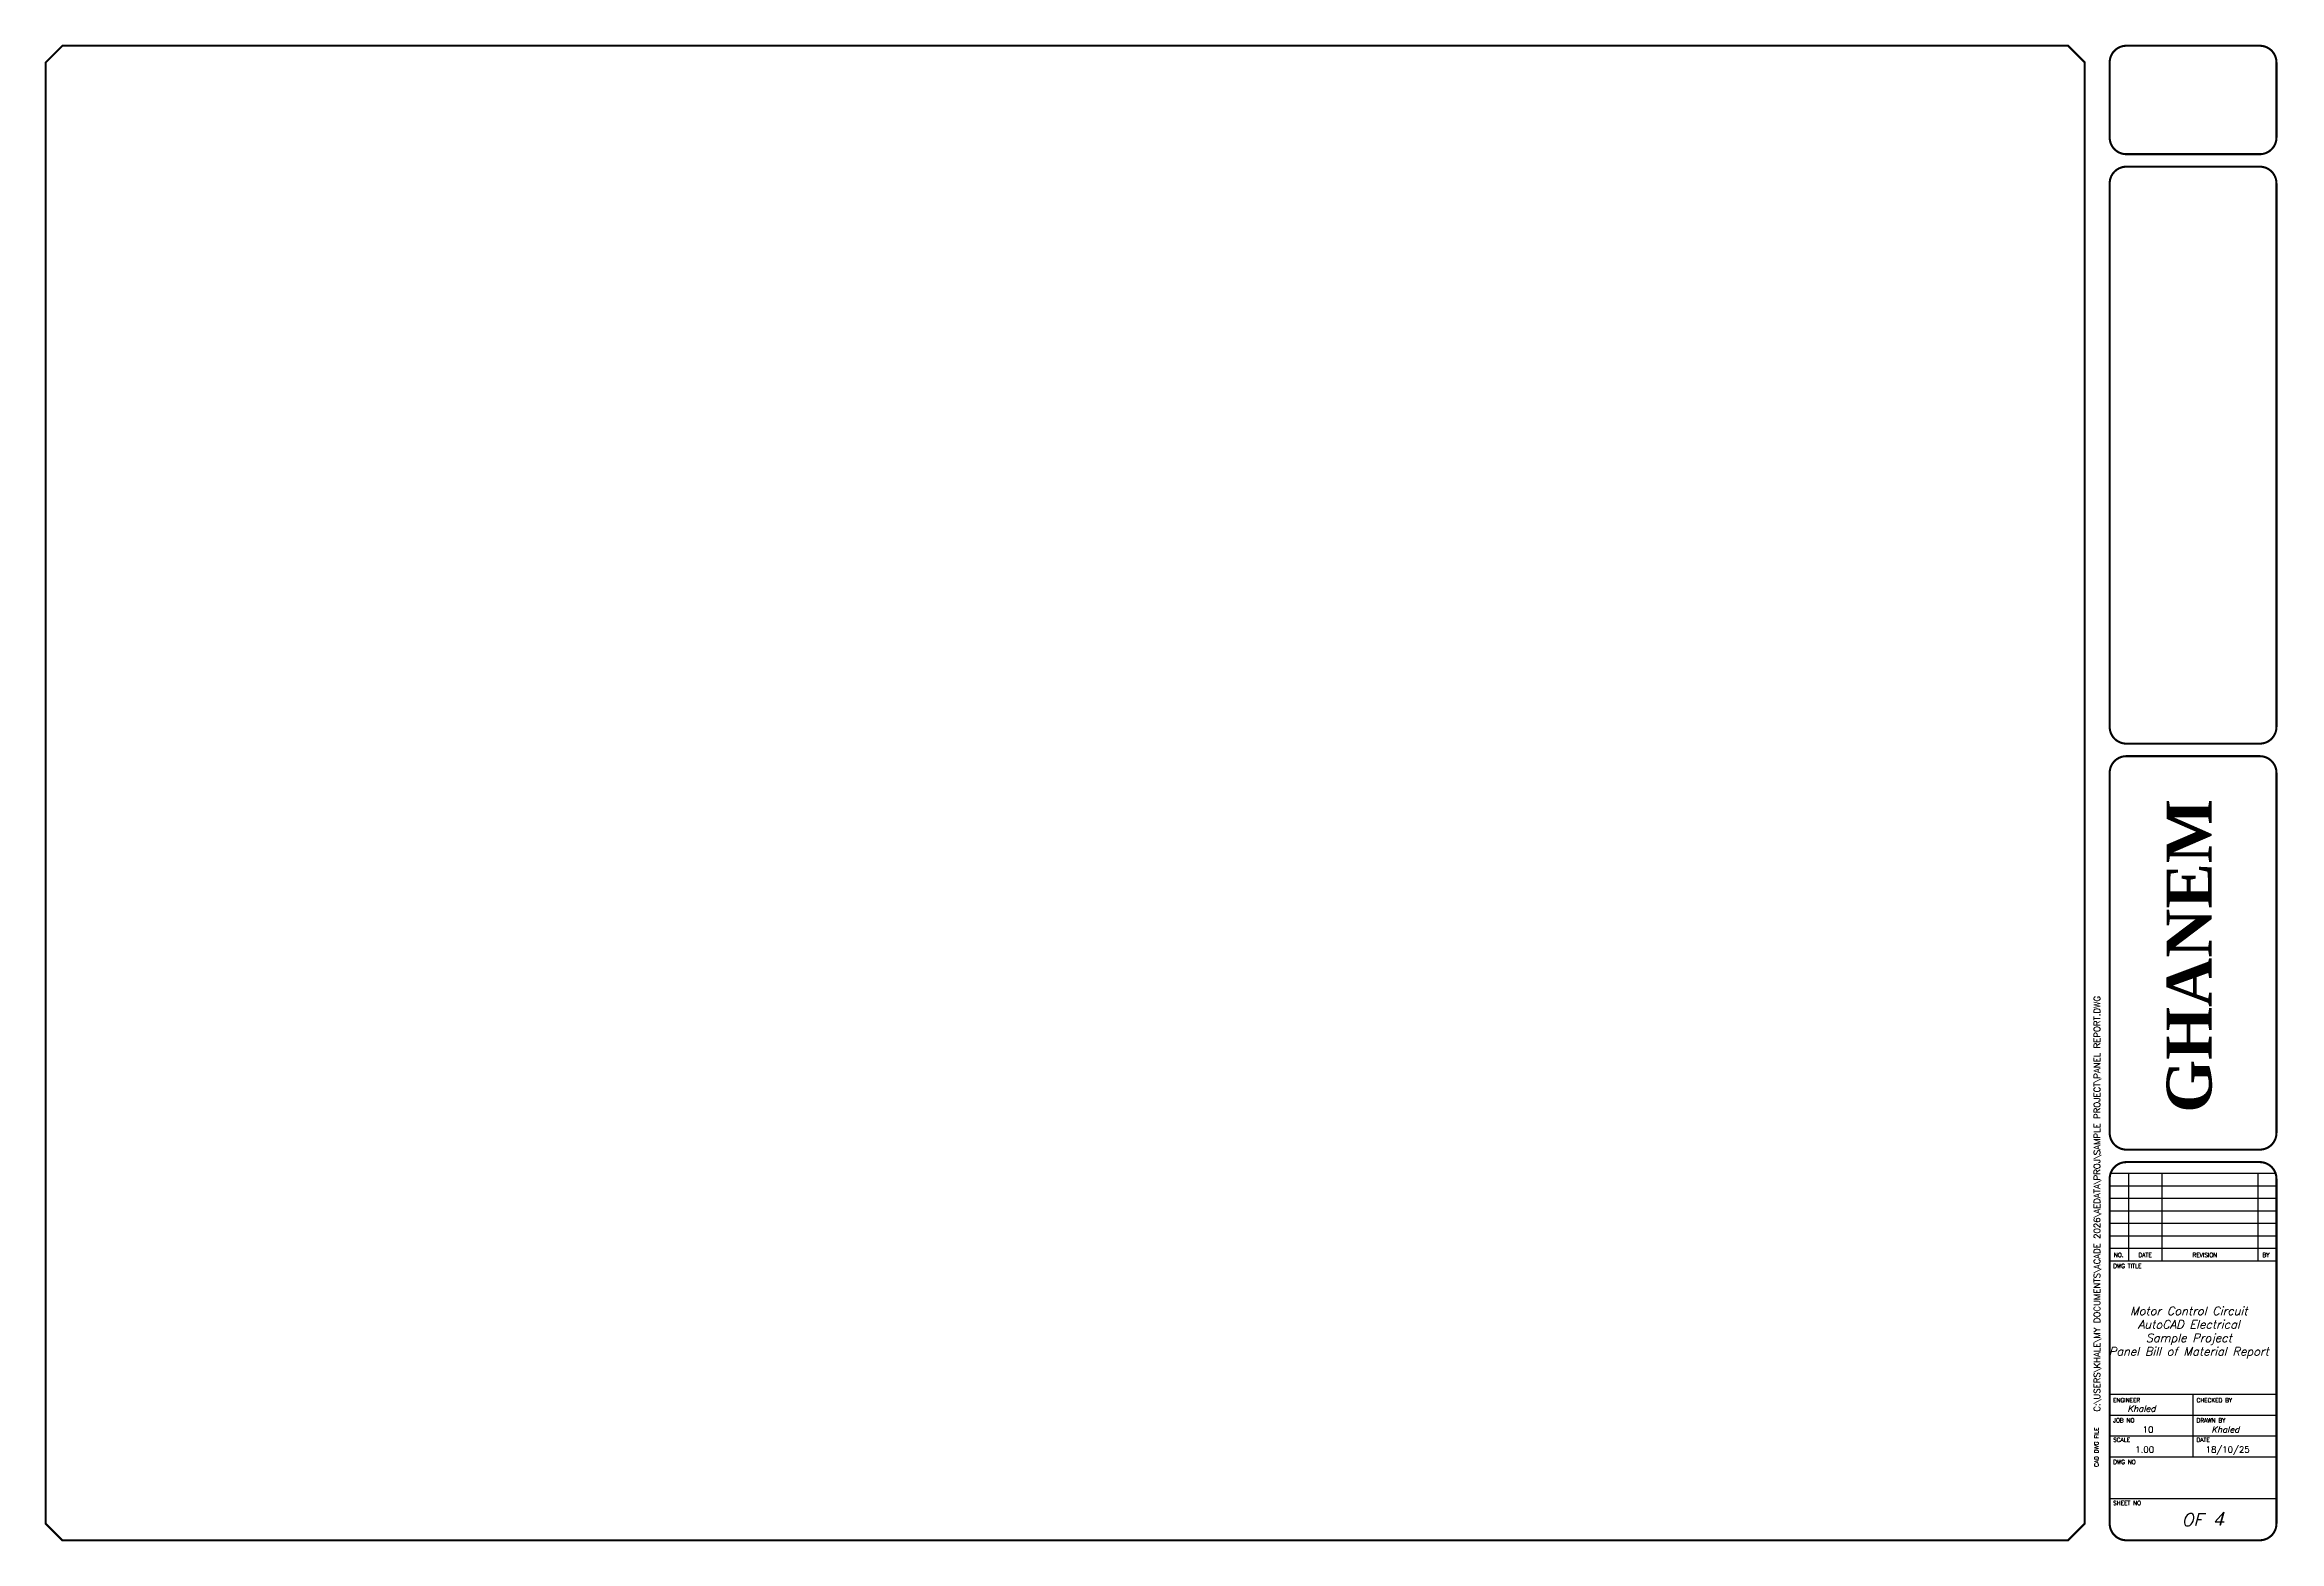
# Model space of a CAD drawing. Header units: inches. Extents: x 0 to 33.5, y 0 to 22.4.
import ezdxf
from ezdxf.enums import TextEntityAlignment as Align

# ---------------------------------------------------------------- set-up
doc = ezdxf.new("R2010")
doc.units = ezdxf.units.IN
doc.header["$MEASUREMENT"] = 0
doc.layers.add('TITLE', color=7, linetype='Continuous')
doc.styles.add('ITALIC', font='ITALIC')
doc.styles.add('SIMPLEX', font='SIMPLEX')
doc.styles.get("Standard").update_dxf_attribs({"font": 'arial.ttf'})

# ---------------------------------------------------------------- blocks, each defined once
blk = doc.blocks.new('LOGO')
at = {"insert": (-12.1, 64.5), "char_height": 30, "width": 198.537, "attachment_point": 1}
blk.add_mtext('{\\fTimes New Roman|b1|i0|c0|p18;GHANEM}', dxfattribs=at)
blk = doc.blocks.new('Drawing01')
at = {"layer": 'TITLE'}
for p, q in [((30.594, 22.177), (30.594, 20.781)), ((30.969, 5.531), (33.469, 5.531)), ((31.25, 5.531), (31.25, 4.219)), ((31.75, 5.531), (31.75, 4.219)), ((33.188, 5.531), (33.188, 4.219)), ((30.969, 5.344), (33.469, 5.344)), ((30.969, 5.156), (33.469, 5.156)), ((30.969, 4.969), (33.469, 4.969)), ((30.969, 4.781), (33.469, 4.781)), ((30.969, 4.594), (33.469, 4.594)), ((30.969, 4.406), (33.469, 4.406)), ((30.969, 4.219), (33.469, 4.219)), ((30.594, 0.281), (30.594, 2.214)), ((30.969, 2.219), (33.469, 2.219)), ((32.219, 1.281), (32.219, 2.219)), ((30.969, 1.906), (33.469, 1.906)), ((30.969, 1.594), (33.469, 1.594)), ((30.969, 1.281), (33.469, 1.281)), ((30.969, 0.656), (33.469, 0.656))]:
    blk.add_line(p, q, dxfattribs=at)
at = {"layer": 'TITLE', "const_width": 0.0312}
blk.add_lwpolyline([(30.594, 0.281), (30.594, 22.177), (30.344, 22.427), (0.281, 22.427), (0.031, 22.177), (0.031, 0.281), (0.281, 0.031), (30.344, 0.031)], close=True, dxfattribs=at)
for points in [[(31.219, 22.427, 0.414214), (30.969, 22.177, 0.414214)], [(33.469, 22.177, 0.414214), (33.219, 22.427, 0.414214)], [(30.969, 21.052, 0.414214), (31.219, 20.802, 0.414214)], [(33.219, 20.802, 0.414214), (33.469, 21.052, 0.414214)], [(31.219, 20.615, 0.414214), (30.969, 20.365, 0.414214)], [(33.469, 20.365, 0.414214), (33.219, 20.615, 0.414214)], [(30.969, 12.219, 0.414214), (31.219, 11.969, 0.414214)], [(33.219, 11.969, 0.414214), (33.469, 12.219, 0.414214)], [(31.219, 11.781, 0.414214), (30.969, 11.531, 0.414214)], [(33.469, 11.531, 0.414214), (33.219, 11.781, 0.414214)], [(30.969, 6.135, 0.414214), (31.219, 5.885, 0.414214)], [(33.219, 5.885, 0.414214), (33.469, 6.135, 0.414214)], [(31.219, 5.698, 0.414214), (30.969, 5.448, 0.414214)], [(33.469, 5.448, 0.414214), (33.219, 5.698, 0.414214)], [(30.969, 0.281, 0.414214), (31.219, 0.031, 0.414214)], [(33.219, 0.031, 0.414214), (33.469, 0.281, 0.414214)]]:
    blk.add_lwpolyline(points, format="xyb", dxfattribs=at)
for points in [[(33.219, 22.427), (31.219, 22.427)], [(30.969, 22.177), (30.969, 21.052)], [(33.469, 22.177), (33.469, 21.052)], [(33.219, 20.802), (31.219, 20.802)], [(33.219, 20.615), (31.219, 20.615)], [(30.969, 20.365), (30.969, 12.219)], [(33.469, 20.365), (33.469, 12.219)], [(31.219, 11.969), (33.219, 11.969)], [(31.219, 11.781), (33.219, 11.781)], [(31.219, 5.885), (33.219, 5.885)], [(31.219, 5.698), (33.219, 5.698)], [(30.969, 5.448), (30.969, 0.281)], [(33.469, 5.448), (33.469, 0.281)], [(31.219, 0.031), (33.219, 0.031)]]:
    blk.add_lwpolyline(points, dxfattribs=at)
at = {"layer": 'TITLE', "color": 7, "const_width": 0.0312}
for points in [[(30.969, 11.531), (30.969, 6.135)], [(33.469, 11.531), (33.469, 6.135)]]:
    blk.add_lwpolyline(points, dxfattribs=at)
at = {"xscale": 0.02250000000000085, "yscale": 0.02250000000000085, "zscale": 0.02250000000000085, "rotation": 90}
blk.add_blockref('LOGO', (33.273, 6.71), dxfattribs=at)
at = {"layer": 'TITLE', "color": 1, "style": 'SIMPLEX'}
for s, p in [('DWG TITLE', (31.021, 4.109)), ('ENGINEER', (31.021, 2.099)), ('CHECKED BY', (32.271, 2.099)), ('JOB NO', (31.021, 1.797)), ('DRAWN BY', (32.271, 1.797)), ('SCALE', (31.021, 1.505)), ('DATE', (32.271, 1.505)), ('DWG NO', (31.021, 1.172)), ('SHEET NO', (31.021, 0.557))]:
    blk.add_text(s, height=0.0625, dxfattribs=at).set_placement(p)
at = {"layer": 'TITLE', "color": 1}
for s, height, style, p in [('NO.', 0.0625, 'SIMPLEX', (31.104, 4.307)), ('DATE', 0.0625, 'SIMPLEX', (31.5, 4.307)), ('REVISION', 0.0625, 'SIMPLEX', (32.396, 4.307)), ('BY', 0.0625, 'SIMPLEX', (33.313, 4.307)), ('OF', 0.1875, 'ITALIC', (32.208, 0.339))]:
    blk.add_text(s, height=height, dxfattribs=dict(at, style=style)).set_placement(p, align=Align.MIDDLE)
at = {"layer": 'TITLE', "color": 1, "style": 'SIMPLEX'}
blk.add_text('CAD DWG FILE', height=0.0625, rotation=90, dxfattribs=at).set_placement((30.802, 1.13))
at = {"layer": 'TITLE', "color": 1, "style": 'ITALIC'}
for tag, height, p in [('TITLE#1', 0.125, (32.156, 3.406)), ('TITLE#2', 0.125, (32.156, 3.204)), ('TITLE#3', 0.125, (32.156, 3.001)), ('TITLE#4', 0.125, (32.156, 2.799)), ('DWG#', 0.2, (32.156, 0.826))]:
    blk.add_attdef(tag, text='', height=height, dxfattribs=at).set_placement(p, align=Align.CENTER)
at = {"layer": 'TITLE', "color": 1, "style": 'SIMPLEX'}
blk.add_attdef('CAD#', (30.826, 1.958), '', height=0.0938, rotation=90, dxfattribs=at)
at = {"layer": 'TITLE', "color": 1}
for tag, p, height, style in [('ENGINEER', (31.237, 1.958), 0.0938, 'ITALIC'), ('CHKDBY', (32.424, 1.958), 0.0938, 'ITALIC'), ('JOB#', (31.464, 1.644), 0.0938, 'SIMPLEX'), ('DRAWNBY', (32.494, 1.644), 0.0938, 'ITALIC'), ('SCALE', (31.353, 1.344), 0.0938, 'SIMPLEX'), ('DATE', (32.408, 1.344), 0.0938, 'SIMPLEX'), ('SHTS', (32.532, 0.25), 0.2, 'ITALIC')]:
    blk.add_attdef(tag, p, '', height=height, dxfattribs=dict(at, style=style))
at = {"layer": 'TITLE', "color": 1, "style": 'ITALIC'}
blk.add_attdef('SH#', text='', height=0.2, dxfattribs=at).set_placement((31.881, 0.25), align=Align.RIGHT)
at = {"layer": 'TITLE', "color": 7, "flags": 9}
blk.add_attdef('WD_TB', (31.219, 0.031), '', height=0.125, dxfattribs=at)

msp = doc.modelspace()

# ---------------------------------------------------------------- block references
msp.add_blockref('Drawing01', (0, 0)).add_auto_attribs({'TITLE#1': 'Motor Control Circuit', 'DATE': '18/10/25', 'CAD#': 'C:\\USERS\\KHALE\\MY DOCUMENTS\\ACADE 2026\\AEDATA\\PROJ\\SAMPLE PROJECT\\PANEL REPORT.DWG', 'ENGINEER': 'Khaled', 'JOB#': '10', 'SCALE': '1.00', 'TITLE#2': 'AutoCAD Electrical', 'TITLE#3': 'Sample Project', 'TITLE#4': 'Panel Bill of Material Report', 'DRAWNBY': 'Khaled', 'SHTS': '4'})

doc.saveas('drawing.dxf')
